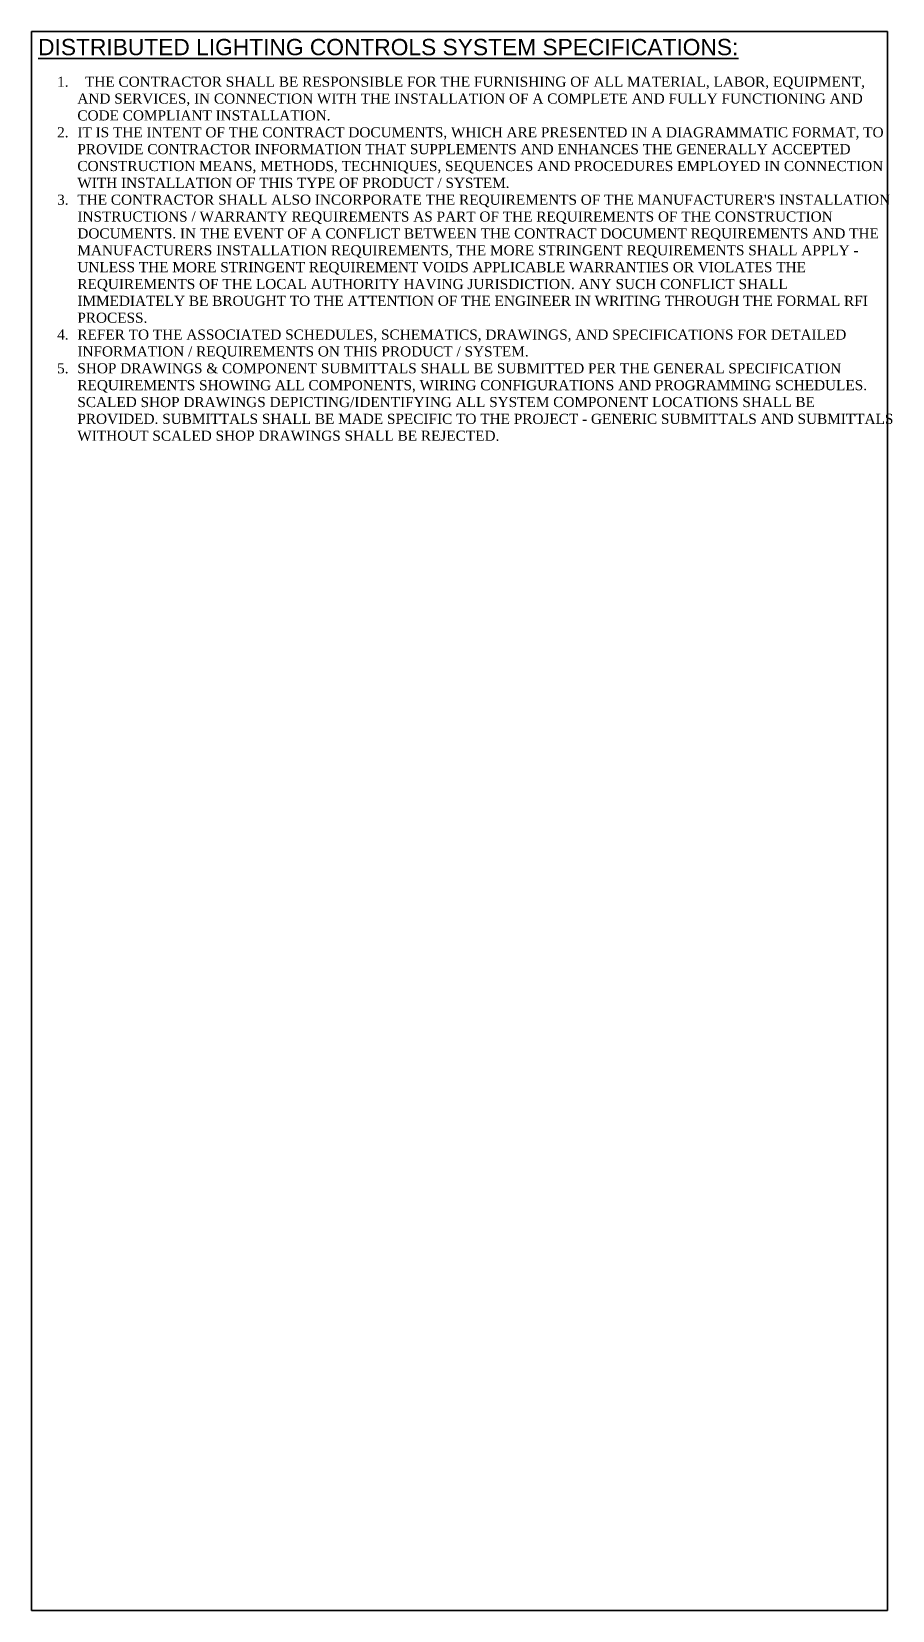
# Model space of a CAD drawing. Header units: millimetres. Extents: x 18 to 1108, y 70 to 669.
# Drawn here: x 913.4 to 1108, y 124.8 to 481.7 of the extents above; entities that cross this region are included whole.
import ezdxf

# ---------------------------------------------------------------- set-up
doc = ezdxf.new("R2010")
doc.units = ezdxf.units.MM

msp = doc.modelspace()

# ---------------------------------------------------------------- texts
at = {"attachment_point": 1}
for s, width, gutter_width, insert, char_height in [('{\\fArial|b0|i0|c0|p34;\\LDISTRIBUTED LIGHTING CONTROLS SYSTEM SPECIFICATIONS:}', 195.6974, 107.54, (914.84, 480.02), 3.683), ("\\pi-4.572,l9.144,t6.858;{\\fTimes New Roman|b0|i0|c0|p18;1.^I  THE CONTRACTOR SHALL BE RESPONSIBLE FOR THE FURNISHING OF ALL MATERIAL, LABOR, EQUIPMENT, AND SERVICES, IN CONNECTION WITH THE INSTALLATION OF A COMPLETE AND FULLY FUNCTIONING AND CODE COMPLIANT INSTALLATION.\\P\\pt9.144;2.^IIT IS THE INTENT OF THE CONTRACT DOCUMENTS, WHICH ARE PRESENTED IN A DIAGRAMMATIC FORMAT, TO \\P\\pi0,t6.858;PROVIDE CONTRACTOR INFORMATION THAT SUPPLEMENTS AND ENHANCES THE GENERALLY ACCEPTED \\PCONSTRUCTION MEANS, METHODS, TECHNIQUES, SEQUENCES AND PROCEDURES EMPLOYED IN CONNECTION \\PWITH INSTALLATION OF THIS TYPE OF PRODUCT / SYSTEM.\\P\\pi-4.572,t9.144;3.^ITHE CONTRACTOR SHALL ALSO INCORPORATE THE REQUIREMENTS OF THE MANUFACTURER'S INSTALLATION \\P\\pi0,t6.858;INSTRUCTIONS / WARRANTY REQUIREMENTS AS PART OF THE REQUIREMENTS OF THE CONSTRUCTION \\PDOCUMENTS. IN THE EVENT OF A CONFLICT BETWEEN THE CONTRACT DOCUMENT REQUIREMENTS AND THE \\PMANUFACTURERS INSTALLATION REQUIREMENTS, THE MORE STRINGENT REQUIREMENTS SHALL APPLY - \\PUNLESS THE MORE STRINGENT REQUIREMENT VOIDS APPLICABLE WARRANTIES OR VIOLATES THE \\PREQUIREMENTS OF THE LOCAL AUTHORITY HAVING JURISDICTION. ANY SUCH CONFLICT SHALL \\PIMMEDIATELY BE BROUGHT TO THE ATTENTION OF THE ENGINEER IN WRITING THROUGH THE FORMAL RFI \\PPROCESS.\\P\\pi-4.572,t9.144;4.^IREFER TO THE ASSOCIATED SCHEDULES, SCHEMATICS, DRAWINGS, AND SPECIFICATIONS FOR DETAILED \\P\\pi0,t6.858;INFORMATION / REQUIREMENTS ON THIS PRODUCT / SYSTEM.\\P\\pi-4.572,t9.144;5.^ISHOP DRAWINGS & COMPONENT SUBMITTALS SHALL BE SUBMITTED PER THE GENERAL SPECIFICATION \\P\\pi0,t6.858;REQUIREMENTS SHOWING ALL COMPONENTS, WIRING CONFIGURATIONS AND PROGRAMMING SCHEDULES. \\PSCALED SHOP DRAWINGS DEPICTING/IDENTIFYING ALL SYSTEM COMPONENT LOCATIONS SHALL BE \\PPROVIDED. SUBMITTALS SHALL BE MADE SPECIFIC TO THE PROJECT - GENERIC SUBMITTALS AND SUBMITTALS \\PWITHOUT SCALED SHOP DRAWINGS SHALL BE REJECTED.}", 189.1676, 12.5, (914.57, 471.49), 2.286)]:
    msp.add_mtext_dynamic_manual_height_columns(s, width=width, gutter_width=gutter_width, heights=[0], dxfattribs=dict(at, insert=insert, char_height=char_height))

# ---------------------------------------------------------------- linework, layer by layer
msp.add_lwpolyline([(913.36, 481.68), (1106.91, 481.68), (1106.91, 124.77), (913.36, 124.77)], close=True)

msp.set_redraw_order([(e.dxf.handle, doc.entitydb.next_handle()) for e in msp.query("TEXT MTEXT ATTDEF DIMENSION ARC_DIMENSION")])  # texts and dimensions are drawn at this point

doc.saveas('drawing.dxf')
